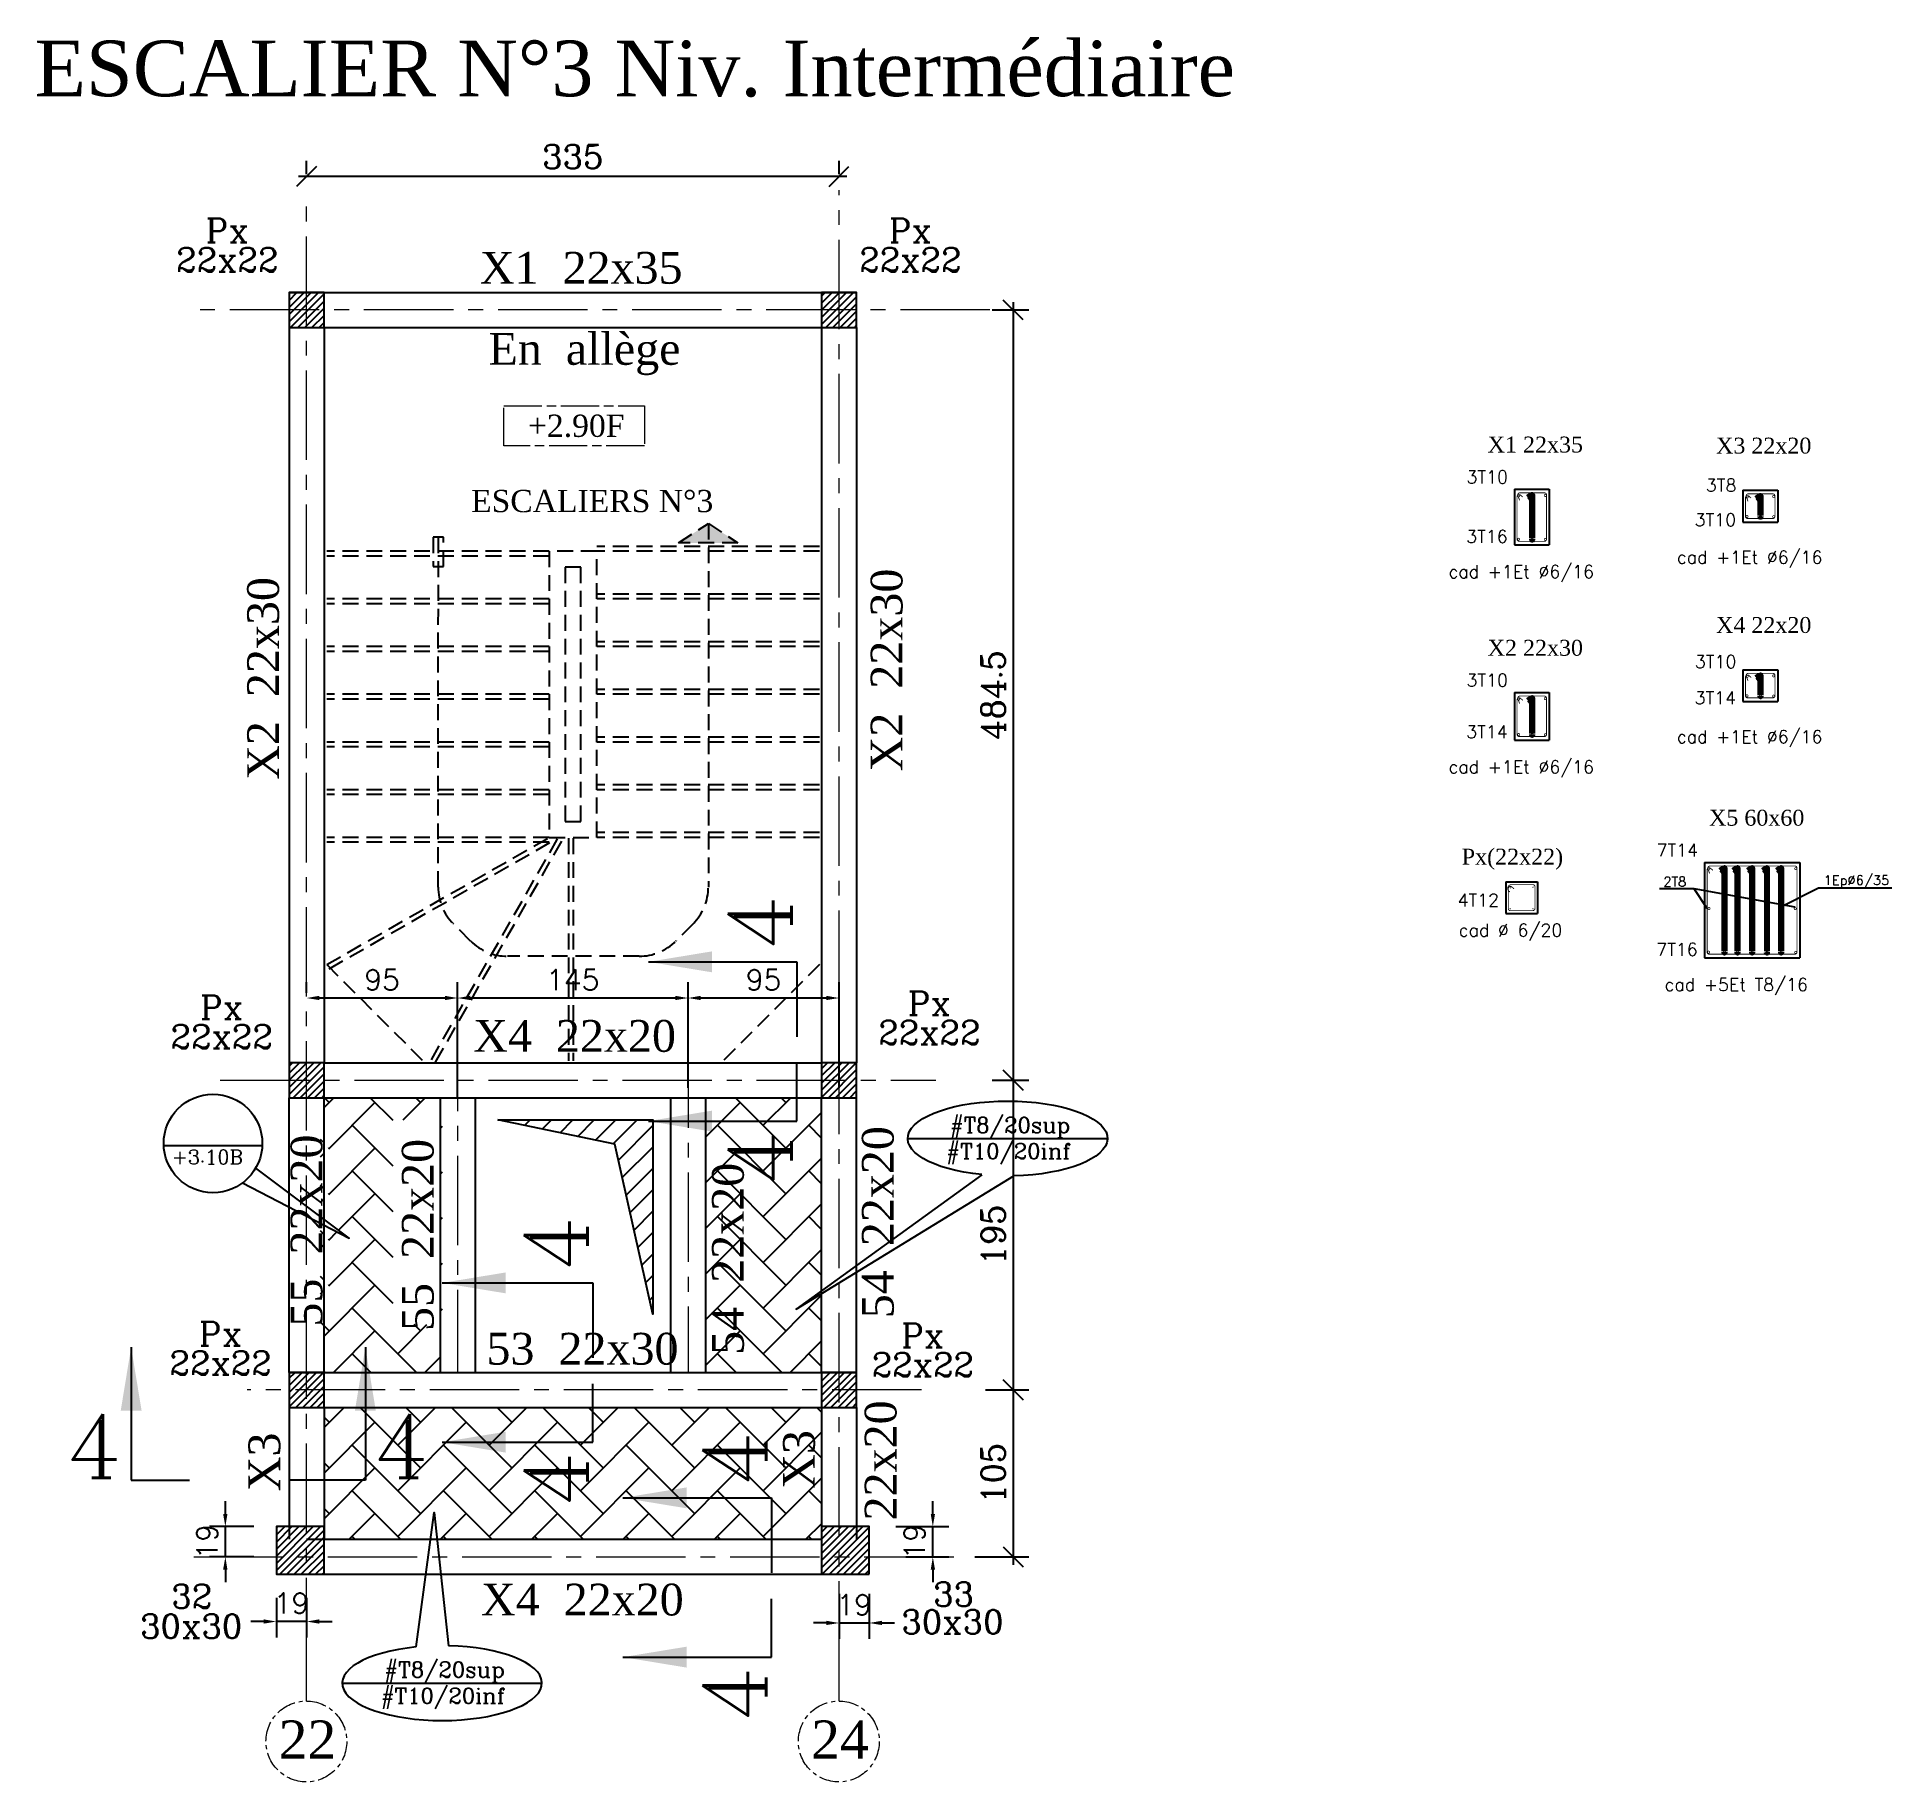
# Model space of a CAD drawing. Header units: millimetres. Extents: x -12479 to 5276, y -30 to 40263.
# Drawn here: x -3790 to -2623, y 33726 to 34824 of the extents above; entities that cross this region are included whole.
import ezdxf
from ezdxf.enums import TextEntityAlignment as Align

# ---------------------------------------------------------------- set-up
doc = ezdxf.new("R2010")
doc.units = ezdxf.units.MM
for name, pattern in [('ACAD_ISO08W100', [36, 24, -3, 6, -3]), ('AXES', [2, 1.25, -0.25, 0.25, -0.25]), ('AXES2', [1.125, 0.75, -0.125, 0.125, -0.125]), ('DASHED', [0.75, 0.5, -0.25])]:
    doc.linetypes.add(name, pattern=pattern)
doc.layers.add('ARMATURE', color=6, linetype='Continuous', lineweight=50)
doc.layers.add('COTATIONS', color=1, linetype='Continuous', lineweight=25)
for name, color, linetype in [('armaturedesignation', 1, 'Continuous'), ('AXE REP7RE', 4, 'AXES'), ('AXES', 1, 'AXES2'), ('COFFRAGE', 2, 'Continuous'), ('COTATION', 1, 'Continuous'), ('DESIGNA ACIERS', 3, 'Continuous'), ('escaliers', 1, 'DASHED'), ('HACHPOT', 2, 'Continuous'), ('HACHURE', 1, 'Continuous'), ('POTEAU', 2, 'Continuous'), ('TITRE', 3, 'Continuous'), ('titre poteaux', 3, 'Continuous'), ('Titre poutre', 3, 'Continuous')]:
    doc.layers.add(name, color=color, linetype=linetype)
doc.styles.add('ROMANCSABA', font='romanc.shx')
doc.styles.add('ROMANTICSABA', font='romantic.ttf')
doc.styles.add('STANDSABA', font='romans.shx')
doc.styles.add('times new roman', font='times.ttf', dxfattribs={"height": 25})
doc.dimstyles.new('coupe présentation', dxfattribs={"dimtxt": 6, "dimasz": 3.2, "dimexe": 3, "dimexo": 10, "dimgap": 1, "dimtad": 1, "dimdec": 1, "dimrnd": 0.5, "dimdsep": 46, "dimtxsty": 'ROMANTICSABA', "dimcen": 2.5, "dimdle": 5, "dimclrd": 1, "dimclre": 1, "dimclrt": 3, "dimadec": 0, "dimazin": 0, "dimtfac": 1, "dimtdec": 1, "dimtmove": 0, "dimatfit": 3, "dimfxl": 0, "dimtvp": 1, "dimtolj": 1, "dimtzin": 0, "dimarcsym": 0})
doc.dimstyles.new('DETAIL', dxfattribs={"dimtxt": 15, "dimasz": 40, "dimexe": 10, "dimexo": 10, "dimgap": 10, "dimtad": 1, "dimdec": 4, "dimdsep": 46, "dimtxsty": 'STANDSABA', "dimcen": 2.5, "dimdle": 5, "dimclrd": 1, "dimclre": 1, "dimclrt": 3, "dimadec": 0, "dimazin": 0, "dimtfac": 1, "dimtdec": 4, "dimtmove": 0, "dimatfit": 3, "dimfxl": 0, "dimtvp": 1, "dimtolj": 1, "dimtzin": 0, "dimarcsym": 0})
doc.dimstyles.new('GENERALE', dxfattribs={"dimtxt": 15, "dimasz": 12.5, "dimexe": 10, "dimexo": 50, "dimgap": 5, "dimtad": 1, "dimdec": 1, "dimrnd": 0.5, "dimdsep": 46, "dimtxsty": 'ROMANCSABA', "dimblk1": 'OBLIQUE', "dimblk2": 'OBLIQUE', "dimsah": 1, "dimcen": 2.5, "dimdle": 5, "dimclrd": 1, "dimclre": 1, "dimclrt": 3, "dimadec": 0, "dimazin": 0, "dimtfac": 1, "dimtdec": 1, "dimtmove": 0, "dimatfit": 3, "dimldrblk": 'OBLIQUE', "dimfxl": 0, "dimtvp": 1, "dimtolj": 1, "dimtzin": 0, "dimarcsym": 0})
doc.dimstyles.new('POTEAUX', dxfattribs={"dimtxt": 13, "dimasz": 8, "dimexe": 10, "dimexo": 20, "dimgap": 5, "dimtad": 1, "dimdec": 1, "dimrnd": 0.5, "dimdsep": 46, "dimtxsty": 'STANDSABA', "dimcen": 2.5, "dimdle": 5, "dimclrd": 1, "dimclre": 1, "dimclrt": 3, "dimadec": 0, "dimazin": 0, "dimtfac": 1, "dimtdec": 1, "dimtmove": 0, "dimatfit": 3, "dimfxl": 0, "dimtvp": 1, "dimtolj": 1, "dimtzin": 0, "dimarcsym": 0})
pattern_1 = [(45, (3496.2464, -120.2004), (-2.24506403, 2.24506403), [])]
pattern_2 = [(45, (3496.2464, -197.7004), (-2.24506403, 2.24506403), [])]
pattern_3 = [(45, (-9e-13, 2000), (-2.24506403, 2.24506403), [])]

msp = doc.modelspace()

# ---------------------------------------------------------------- texts
at = {"layer": 'ARMATURE', "color": 3, "style": 'STANDSABA'}
for s, p in [('cad +1Et %%c6/16', (-2758.53, 34492.63)), ('cad +1Et %%c6/16', (-2902.23, 34483.59)), ('cad +1Et %%c6/16', (-2758.53, 34379.78)), ('cad +1Et %%c6/16', (-2902.23, 34360.75)), ('cad +5Et T8/16', (-2766.27, 34223.85))]:
    msp.add_text(s, height=8, dxfattribs=at).set_placement(p)
at = {"layer": 'AXE REP7RE', "style": 'ROMANTICSABA'}
for s, p in [('22', (-3620.14, 33741.01, 0.38)), ('24', (-3285.14, 33741.01, 0.38))]:
    msp.add_text(s, height=24, dxfattribs=at).set_placement(p, align=Align.CENTER)
at = {"layer": 'COFFRAGE', "color": 3, "style": 'ROMANCSABA'}
for p in [(-3315.67, 34267.13), (-3315.67, 34118.99), (-3443.91, 34065.18), (-3331.65, 33929.97), (-3443.91, 33917.04), (-3331.65, 33781.83)]:
    msp.add_text('4', height=40, rotation=90, dxfattribs=at).set_placement(p, align=Align.CENTER)
msp.add_text('+3.10B', height=9, dxfattribs=at).set_placement((-3705.46, 34114.94, 0.28))
for p in [(-3754.07, 33917.67), (-3560.81, 33917.67)]:
    msp.add_text('4', height=40, dxfattribs=at).set_placement(p, align=Align.CENTER)
at = {"layer": 'COTATION', "color": 3, "style": 'STANDSABA'}
msp.add_text('1Ep%%C6/35', height=6, dxfattribs=at).set_placement((-2645.54, 34296.56, 0), align=Align.TOP_CENTER)
at = {"layer": 'COTATION', "color": 3, "attachment_point": 4, "style": 'STANDSABA'}
for s, insert, char_height in [('3T10', (-2890.91, 34547.14), 8), ('3T8', (-2740.32, 34541.95), 8), ('3T10', (-2747.39, 34520.19), 8), ('3T16', (-2891.09, 34509.74), 8), ('3T10', (-2747.22, 34430.97), 8), ('3T10', (-2890.91, 34419.31), 8), ('3T14', (-2747.39, 34408.21), 8), ('3T14', (-2891.09, 34386.91), 8), ('7T14', (-2771.34, 34312.41), 8), ('2T8', (-2767.05, 34292.62), 6), ('4T12', (-2896.53, 34280.95), 8), ('cad %%c 6/20', (-2895.81, 34260.77), 8), ('7T16', (-2771.52, 34250.01), 8)]:
    msp.add_mtext(s, dxfattribs=dict(at, insert=insert, char_height=char_height))
at = {"layer": 'DESIGNA ACIERS', "color": 3, "style": 'ROMANCSABA'}
for s, p in [('#T8/20sup', (-3178.03, 34144.39, 0.38)), ('#T10/20inf', (-3178.96, 34127.96, 0.38)), ('#T8/20sup', (-3533.86, 33801.83, 0.38)), ('#T10/20inf', (-3534.78, 33785.4, 0.38))]:
    msp.add_text(s, height=9.75, dxfattribs=at).set_placement(p, align=Align.TOP_CENTER)
at = {"layer": 'TITRE', "style": 'ROMANTICSABA'}
for s, height, p in [('ESCALIER N°3 Niv. Intermédiaire', 35, (-3791.77, 34786.66)), ('X1 22x35', 10, (-2877.63, 34562.54)), ('X3 22x20', 10, (-2733.93, 34561.88)), ('ESCALIERS N°3', 14, (-3517.2, 34525.03)), ('X4 22x20', 10, (-2733.93, 34449.04)), ('X2 22x30', 10, (-2877.63, 34434.71)), ('X5 60x60', 10, (-2738.36, 34327.81)), ('Px(22x22)', 10, (-2893.91, 34303.35))]:
    msp.add_text(s, height=height, dxfattribs=at).set_placement(p)
at = {"layer": 'titre poteaux', "style": 'ROMANCSABA'}
for s, p in [('Px', (-3670.55, 34694.67)), ('Px', (-3240.79, 34694.67)), ('Px', (-3674.09, 34206.04)), ('Px', (-3228.84, 34208.6)), ('Px', (-3674.76, 34000.71)), ('Px', (-3232.96, 33999.66)), ('32', (-3692.97, 33835.59)), ('33', (-3213.62, 33836.9, -0.57))]:
    msp.add_text(s, height=15, dxfattribs=at).set_placement(p, align=Align.CENTER)
for s, p in [('22x22', (-3670.57, 34691.27)), ('22x22', (-3240.82, 34691.27)), ('22x22', (-3228.86, 34205.19)), ('22x22', (-3674.12, 34202.63)), ('22x22', (-3674.78, 33997.3)), ('22x22', (-3232.98, 33996.26)), ('30x30', (-3693.3, 33831.77)), ('30x30', (-3214.38, 33834.51, -0.57))]:
    msp.add_text(s, height=15, dxfattribs=at).set_placement(p, align=Align.TOP_CENTER)
at = {"layer": 'Titre poutre', "style": 'ROMANTICSABA'}
for s, rotation, p in [('X1  22x35', 0.00059, (-3447.93, 34668.72, 0.38)), ('En  allège', 0.00059, (-3445.84, 34617.72, 0.38)), ('X2  22x30', 90.00059, (-3245.79, 34425.73, 0.38)), ('X2  22x30', 90.00059, (-3638.07, 34420.42, 0.72)), ('X4  22x20', 0.00059, (-3452.07, 34185.57, 0.38)), ('54  22x20', 90.00002, (-3251.31, 34078.42)), ('55  22x20', 90.00002, (-3610.77, 34073.13)), ('55  22x20', 90.00002, (-3540.75, 34070.38)), ('54  22x20', 90.00002, (-3345.63, 34055.35)), ('53  22x30', 0.00059, (-3447.12, 33988.82, 0.38)), ('22x20', 90.00059, (-3249.54, 33928.56, 0.72)), ('X3', 90.00059, (-3637.3, 33927.62, 0.72)), ('X3', 90.00059, (-3300.94, 33929.16, 0.72)), ('X4  22x20', 0.00059, (-3447.18, 33831.03, 0.38))]:
    msp.add_text(s, height=20, rotation=rotation, dxfattribs=at).set_placement(p, align=Align.CENTER)
at = {"layer": 'Titre poutre', "color": 6, "linetype": 'ACAD_ISO08W100', "lineweight": 0, "style": 'times new roman'}
msp.add_text('+2.90F', height=14, rotation=359.99993, dxfattribs=at).set_placement((-3451.06, 34586.37, 0.38), align=Align.TOP_CENTER)

# ---------------------------------------------------------------- blocks, each defined once
blk = doc.blocks.new('*D194')
at = {"layer": 'COTATIONS', "color": 1, "linetype": 'ByBlock', "lineweight": -2}
for p, q in [((-3226.7, 33894.9), (-3226.7, 33902.9)), ((-3250, 33886.9), (-3216.7, 33886.9)), ((-3226.7, 33867.9), (-3226.7, 33886.9)), ((-3243.7, 33867.9), (-3216.7, 33867.9)), ((-3226.7, 33859.9), (-3226.7, 33851.9))]:
    blk.add_line(p, q, dxfattribs=at)
at = {"layer": 'COTATIONS', "color": 1, "linetype": 'ByBlock'}
for points in [[(-3228, 33894.9), (-3225.3, 33894.9), (-3226.7, 33886.9)], [(-3228, 33859.9), (-3225.3, 33859.9), (-3226.7, 33867.9)]]:
    blk.add_solid(points, dxfattribs=at)
at = {"layer": 'Defpoints', "color": 0, "linetype": 'ByBlock'}
for p in [(-3270, 33886.9), (-3226.7, 33886.9), (-3263.7, 33867.9)]:
    blk.add_point(p, dxfattribs=at)
at = {"layer": 'COTATIONS', "color": 3, "linetype": 'ByBlock', "insert": (-3238.2, 33877.4), "char_height": 13, "attachment_point": 5, "rotation": 90, "style": 'STANDSABA'}
blk.add_mtext('\\A1;19', dxfattribs=at)
blk = doc.blocks.new('*D195')
at = {"layer": 'COTATIONS', "color": 1, "linetype": 'ByBlock', "lineweight": -2}
for p, q in [((-3285.7, 33844.7), (-3285.7, 33816.3)), ((-3266.7, 33844.7), (-3266.7, 33816.3)), ((-3293.7, 33826.3), (-3301.7, 33826.3)), ((-3285.7, 33826.3), (-3266.7, 33826.3)), ((-3258.7, 33826.3), (-3250.7, 33826.3))]:
    blk.add_line(p, q, dxfattribs=at)
at = {"layer": 'COTATIONS', "color": 1, "linetype": 'ByBlock'}
for points in [[(-3293.7, 33827.7), (-3293.7, 33825), (-3285.7, 33826.3)], [(-3258.7, 33827.7), (-3258.7, 33825), (-3266.7, 33826.3)]]:
    blk.add_solid(points, dxfattribs=at)
at = {"layer": 'Defpoints', "color": 0, "linetype": 'ByBlock'}
for p in [(-3285.7, 33864.7, 0.4), (-3266.7, 33864.7), (-3266.7, 33826.3)]:
    blk.add_point(p, dxfattribs=at)
at = {"layer": 'COTATIONS', "color": 3, "linetype": 'ByBlock', "insert": (-3276.2, 33837.8), "char_height": 13, "attachment_point": 5, "style": 'STANDSABA'}
blk.add_mtext('\\A1;19', dxfattribs=at)
blk = doc.blocks.new('*D196')
at = {"layer": 'COTATIONS', "color": 1, "linetype": 'ByBlock', "lineweight": -2}
for p, q in [((-3639.7, 33842.2), (-3639.7, 33817.2)), ((-3620.7, 33842.2), (-3620.7, 33817.2)), ((-3647.7, 33827.2), (-3655.7, 33827.2)), ((-3620.7, 33827.2), (-3639.7, 33827.2)), ((-3612.7, 33827.2), (-3604.7, 33827.2))]:
    blk.add_line(p, q, dxfattribs=at)
at = {"layer": 'COTATIONS', "color": 1, "linetype": 'ByBlock'}
for points in [[(-3647.7, 33828.6), (-3647.7, 33825.9), (-3639.7, 33827.2)], [(-3612.7, 33828.6), (-3612.7, 33825.9), (-3620.7, 33827.2)]]:
    blk.add_solid(points, dxfattribs=at)
at = {"layer": 'Defpoints', "color": 0, "linetype": 'ByBlock'}
for p in [(-3639.7, 33862.2, -0.4), (-3620.7, 33862.2), (-3639.7, 33827.2)]:
    blk.add_point(p, dxfattribs=at)
at = {"layer": 'COTATIONS', "color": 3, "linetype": 'ByBlock', "insert": (-3630.2, 33838.7), "char_height": 13, "attachment_point": 5, "style": 'STANDSABA'}
blk.add_mtext('\\A1;19', dxfattribs=at)
blk = doc.blocks.new('*D197')
at = {"layer": 'COTATIONS', "color": 1, "linetype": 'ByBlock', "lineweight": -2}
for p, q in [((-3671.8, 33894.9), (-3671.8, 33902.9)), ((-3653.8, 33886.9), (-3681.8, 33886.9)), ((-3671.8, 33867.9), (-3671.8, 33886.9)), ((-3653.8, 33867.9), (-3681.8, 33867.9)), ((-3671.8, 33859.9), (-3671.8, 33851.9))]:
    blk.add_line(p, q, dxfattribs=at)
at = {"layer": 'COTATIONS', "color": 1, "linetype": 'ByBlock'}
for points in [[(-3673.2, 33894.9), (-3670.5, 33894.9), (-3671.8, 33886.9)], [(-3673.2, 33859.9), (-3670.5, 33859.9), (-3671.8, 33867.9)]]:
    blk.add_solid(points, dxfattribs=at)
at = {"layer": 'Defpoints', "color": 0, "linetype": 'ByBlock'}
for p in [(-3671.8, 33886.9), (-3633.8, 33886.9, -0.4), (-3633.8, 33867.9, -0.4)]:
    blk.add_point(p, dxfattribs=at)
at = {"layer": 'COTATIONS', "color": 3, "linetype": 'ByBlock', "insert": (-3683.3, 33877.4), "char_height": 13, "attachment_point": 5, "rotation": 90, "style": 'STANDSABA'}
blk.add_mtext('\\A1;19', dxfattribs=at)
blk = doc.blocks.new('_Oblique')
at = {"color": 0, "linetype": 'ByBlock', "lineweight": -2}
blk.add_line((-0.5, -0.5), (0.5, 0.5), dxfattribs=at)
blk = doc.blocks.new('*D198')
at = {"layer": 'COTATIONS', "color": 1, "linetype": 'ByBlock', "lineweight": -2}
for p, q in [((-3620.7, 34737.7), (-3620.7, 34746.1)), ((-3285.7, 34737.7), (-3285.7, 34746.1)), ((-3280.7, 34736.1), (-3625.7, 34736.1))]:
    blk.add_line(p, q, dxfattribs=at)
at = {"layer": 'Defpoints', "color": 0, "linetype": 'ByBlock'}
for p in [(-3620.7, 34736.1), (-3620.7, 34687.7), (-3285.7, 34687.7)]:
    blk.add_point(p, dxfattribs=at)
at = {"layer": 'COTATIONS', "color": 1, "linetype": 'ByBlock', "lineweight": -2, "xscale": 12.5, "yscale": 12.5, "zscale": 12.5, "rotation": 180}
blk.add_blockref('_Oblique', (-3620.7, 34736.1), dxfattribs=at)
at = {"layer": 'COTATIONS', "color": 1, "linetype": 'ByBlock', "lineweight": -2, "xscale": 12.5, "yscale": 12.5, "zscale": 12.5}
blk.add_blockref('_Oblique', (-3285.7, 34736.1), dxfattribs=at)
at = {"layer": 'COTATIONS', "color": 3, "linetype": 'ByBlock', "insert": (-3453.2, 34748.6), "char_height": 15, "attachment_point": 5, "style": 'ROMANCSABA'}
blk.add_mtext('\\A1;335', dxfattribs=at)
blk = doc.blocks.new('*D199')
at = {"layer": 'COTATIONS', "color": 1, "linetype": 'ByBlock', "lineweight": -2}
for p, q in [((-3189.3, 34652.2), (-3166.2, 34652.2)), ((-3176.2, 34657.2), (-3176.2, 34162.7)), ((-3189.3, 34167.7), (-3166.2, 34167.7))]:
    blk.add_line(p, q, dxfattribs=at)
at = {"layer": 'Defpoints', "color": 0, "linetype": 'ByBlock'}
for p in [(-3239.3, 34652.2), (-3239.3, 34167.7), (-3176.2, 34167.7)]:
    blk.add_point(p, dxfattribs=at)
at = {"layer": 'COTATIONS', "color": 1, "linetype": 'ByBlock', "lineweight": -2, "xscale": 12.5, "yscale": 12.5, "zscale": 12.5}
for p, rotation in [((-3176.2, 34652.2), 90), ((-3176.2, 34167.7), 270)]:
    blk.add_blockref('_Oblique', p, dxfattribs=dict(at, rotation=rotation))
at = {"layer": 'COTATIONS', "color": 3, "linetype": 'ByBlock', "insert": (-3188.7, 34409.9), "char_height": 15, "attachment_point": 5, "rotation": 90, "style": 'ROMANCSABA'}
blk.add_mtext('\\A1;484.5', dxfattribs=at)
blk = doc.blocks.new('*D200')
at = {"layer": 'COTATIONS', "color": 1, "linetype": 'ByBlock', "lineweight": -2}
for p, q in [((-3176.2, 34172.7), (-3176.2, 33967.9)), ((-3189.3, 34167.7), (-3166.2, 34167.7)), ((-3193.5, 33972.9), (-3166.2, 33972.9))]:
    blk.add_line(p, q, dxfattribs=at)
at = {"layer": 'Defpoints', "color": 0, "linetype": 'ByBlock'}
for p in [(-3239.3, 34167.7), (-3243.5, 33972.9, -0.4), (-3176.2, 33972.9)]:
    blk.add_point(p, dxfattribs=at)
at = {"layer": 'COTATIONS', "color": 1, "linetype": 'ByBlock', "lineweight": -2, "xscale": 12.5, "yscale": 12.5, "zscale": 12.5}
for p, rotation in [((-3176.2, 34167.7), 90), ((-3176.2, 33972.9), 270)]:
    blk.add_blockref('_Oblique', p, dxfattribs=dict(at, rotation=rotation))
at = {"layer": 'COTATIONS', "color": 3, "linetype": 'ByBlock', "insert": (-3188.7, 34070.3), "char_height": 15, "attachment_point": 5, "rotation": 90, "style": 'ROMANCSABA'}
blk.add_mtext('\\A1;195', dxfattribs=at)
blk = doc.blocks.new('*D201')
at = {"layer": 'COTATIONS', "color": 1, "linetype": 'ByBlock', "lineweight": -2}
for p, q in [((-3193.5, 33972.9), (-3166.2, 33972.9)), ((-3176.2, 33977.9), (-3176.2, 33862.9)), ((-3200.3, 33867.9), (-3166.2, 33867.9))]:
    blk.add_line(p, q, dxfattribs=at)
at = {"layer": 'Defpoints', "color": 0, "linetype": 'ByBlock'}
for p in [(-3243.5, 33972.9, -0.4), (-3250.3, 33867.9, -0.4), (-3176.2, 33867.9)]:
    blk.add_point(p, dxfattribs=at)
at = {"layer": 'COTATIONS', "color": 1, "linetype": 'ByBlock', "lineweight": -2, "xscale": 12.5, "yscale": 12.5, "zscale": 12.5}
for p, rotation in [((-3176.2, 33972.9), 90), ((-3176.2, 33867.9), 270)]:
    blk.add_blockref('_Oblique', p, dxfattribs=dict(at, rotation=rotation))
at = {"layer": 'COTATIONS', "color": 3, "linetype": 'ByBlock', "insert": (-3188.7, 33920.4), "char_height": 15, "attachment_point": 5, "rotation": 90, "style": 'ROMANCSABA'}
blk.add_mtext('\\A1;105', dxfattribs=at)
blk = doc.blocks.new('*D242')
at = {"layer": 'COTATIONS', "color": 1, "linetype": 'ByBlock', "lineweight": -2}
for p, q in [((-3380.7, 34163), (-3380.7, 34229.4)), ((-3285.7, 34163), (-3285.7, 34229.4)), ((-3293.7, 34219.4), (-3372.7, 34219.4))]:
    blk.add_line(p, q, dxfattribs=at)
at = {"layer": 'COTATIONS', "color": 1, "linetype": 'ByBlock'}
for points in [[(-3372.7, 34220.8), (-3372.7, 34218.1), (-3380.7, 34219.4)], [(-3293.7, 34220.8), (-3293.7, 34218.1), (-3285.7, 34219.4)]]:
    blk.add_solid(points, dxfattribs=at)
at = {"layer": 'Defpoints', "color": 0, "linetype": 'ByBlock'}
for p in [(-3380.7, 34219.4), (-3380.7, 34143, 0), (-3285.7, 34143, 0.4)]:
    blk.add_point(p, dxfattribs=at)
at = {"layer": 'COTATIONS', "color": 3, "linetype": 'ByBlock', "insert": (-3333.2, 34230.9), "char_height": 13, "attachment_point": 5, "style": 'STANDSABA'}
blk.add_mtext('\\A1;95', dxfattribs=at)
blk = doc.blocks.new('*D243')
at = {"layer": 'COTATIONS', "color": 1, "linetype": 'ByBlock', "lineweight": -2}
for p, q in [((-3525.7, 34156.8), (-3525.7, 34229.4)), ((-3380.7, 34163), (-3380.7, 34229.4)), ((-3388.7, 34219.4), (-3517.7, 34219.4))]:
    blk.add_line(p, q, dxfattribs=at)
at = {"layer": 'COTATIONS', "color": 1, "linetype": 'ByBlock'}
for points in [[(-3517.7, 34220.8), (-3517.7, 34218.1), (-3525.7, 34219.4)], [(-3388.7, 34220.8), (-3388.7, 34218.1), (-3380.7, 34219.4)]]:
    blk.add_solid(points, dxfattribs=at)
at = {"layer": 'Defpoints', "color": 0, "linetype": 'ByBlock'}
for p in [(-3525.7, 34219.4), (-3525.7, 34136.8, 0), (-3380.7, 34143, 0)]:
    blk.add_point(p, dxfattribs=at)
at = {"layer": 'COTATIONS', "color": 3, "linetype": 'ByBlock', "insert": (-3453.2, 34230.9), "char_height": 13, "attachment_point": 5, "style": 'STANDSABA'}
blk.add_mtext('\\A1;145', dxfattribs=at)
blk = doc.blocks.new('*D244')
at = {"layer": 'COTATIONS', "color": 1, "linetype": 'ByBlock', "lineweight": -2}
for p, q in [((-3620.7, 34222.7), (-3620.7, 34229.4)), ((-3525.7, 34156.8), (-3525.7, 34229.4)), ((-3533.7, 34219.4), (-3612.7, 34219.4))]:
    blk.add_line(p, q, dxfattribs=at)
at = {"layer": 'COTATIONS', "color": 1, "linetype": 'ByBlock'}
for points in [[(-3612.7, 34220.8), (-3612.7, 34218.1), (-3620.7, 34219.4)], [(-3533.7, 34220.8), (-3533.7, 34218.1), (-3525.7, 34219.4)]]:
    blk.add_solid(points, dxfattribs=at)
at = {"layer": 'Defpoints', "color": 0, "linetype": 'ByBlock'}
for p in [(-3620.7, 34219.4), (-3620.7, 34202.7, 0.4), (-3525.7, 34136.8, 0)]:
    blk.add_point(p, dxfattribs=at)
at = {"layer": 'COTATIONS', "color": 3, "linetype": 'ByBlock', "insert": (-3573.2, 34230.9), "char_height": 13, "attachment_point": 5, "style": 'STANDSABA'}
blk.add_mtext('\\A1;95', dxfattribs=at)

# ---------------------------------------------------------------- dimensions: what is measured, and where the dimension line sits
at = {"layer": 'COTATIONS', "linetype": 'ByBlock'}
for base, p1, p2, dimstyle, picture, middle in [((-3620.68, 34736.14, 0.38), (-3285.68, 34687.68, 0.38), (-3620.68, 34687.68, 0.38), 'GENERALE', '*D198', (-3453.18, 34748.64, 0.38)), ((-3380.68, 34219.42), (-3285.68, 34143, 0.38), (-3380.68, 34143, -0.01), 'POTEAUX', '*D242', (-3333.18, 34230.92))]:
    dim = msp.add_linear_dim(base=base, p1=p1, p2=p2, dimstyle=dimstyle, dxfattribs=at)
    dim.commit()
    dim.dimension.update_dxf_attribs({"geometry": picture, "text_midpoint": middle})
dim = msp.add_linear_dim(base=(-3176.2, 34167.69, 0.38), p1=(-3239.33, 34652.19, 0.38), p2=(-3239.33, 34167.69, 0.38), angle=90, dimstyle='GENERALE', dxfattribs=at)
dim.commit()
dim.dimension.update_dxf_attribs({"geometry": '*D199', "text_midpoint": (-3188.7, 34409.94, 0.38)})
for base, p1, p2, picture, middle in [((-3620.68, 34219.42), (-3525.68, 34136.85, -0.01), (-3620.68, 34202.73, 0.38), '*D244', (-3573.18, 34230.92)), ((-3525.68, 34219.42), (-3380.68, 34143, -0.01), (-3525.68, 34136.85, -0.01), '*D243', (-3453.18, 34230.92))]:
    dim = msp.add_linear_dim(base=base, p1=p1, p2=p2, dimstyle='POTEAUX', override={"dimtmove": 1}, dxfattribs=at)
    dim.commit()
    dim.dimension.update_dxf_attribs({"geometry": picture, "text_midpoint": middle})
for base, p1, p2, picture, middle in [((-3176.197434, 33972.941695, 0.378608), (-3239.326361, 34167.691696, 0.378608), (-3243.545959, 33972.941695), '*D200', (-3188.697434, 34070.316695, 0.378608)), ((-3176.2, 33867.94, 0.38), (-3243.55, 33972.94), (-3250.32, 33867.94), '*D201', (-3188.7, 33920.44, 0.38))]:
    dim = msp.add_linear_dim(base=base, p1=p1, p2=p2, angle=90, dimstyle='GENERALE', override={"dimtmove": 1}, dxfattribs=at)
    dim.commit()
    dim.dimension.update_dxf_attribs({"geometry": picture, "text_midpoint": middle})
for base, p1, p2, picture, middle in [((-3671.83, 33886.94, 0.38), (-3633.77, 33867.94), (-3633.77, 33886.94), '*D197', (-3671.83, 33877.44, 0.38)), ((-3226.67, 33886.94), (-3263.74, 33867.94), (-3270.01, 33886.94), '*D194', (-3226.67, 33877.44))]:
    dim = msp.add_linear_dim(base=base, p1=p1, p2=p2, angle=90, dimstyle='POTEAUX', dxfattribs=at)
    dim.commit()
    dim.dimension.update_dxf_attribs({"geometry": picture, "text_midpoint": middle, "dimtype": 160})
for base, p1, p2, picture, middle in [((-3639.68, 33827.25, 0.38), (-3620.68, 33862.24, 0.38), (-3639.68, 33862.24), '*D196', (-3630.18, 33827.25, 0.38)), ((-3266.68, 33826.32), (-3285.68, 33864.71, 0.38), (-3266.68, 33864.71), '*D195', (-3276.18, 33826.32))]:
    dim = msp.add_linear_dim(base=base, p1=p1, p2=p2, dimstyle='POTEAUX', dxfattribs=at)
    dim.commit()
    dim.dimension.update_dxf_attribs({"geometry": picture, "text_midpoint": middle, "dimtype": 160})

# ---------------------------------------------------------------- hatches: boundary and pattern name
at = {"layer": 'COFFRAGE', "linetype": 'ByBlock'}
h = msp.add_hatch(dxfattribs=at)
h.set_pattern_fill('AR-HBONE', color=1, scale=0.2)
h.paths.add_polyline_path([(-3536.68, 34156.69), (-3609.68, 34156.69), (-3609.68, 34080.18), (-3593.85, 34068.31), (-3609.68, 34076.53), (-3609.68, 33983.94), (-3536.68, 33983.94)])
h.paths.add_polyline_path([(-3606.79, 34013.65), (-3606.79, 34142.38), (-3611.86, 34141.19), (-3611.86, 34012.46)])
h.paths.add_polyline_path([(-3535.15, 34014.06), (-3535.15, 34142.79), (-3566.3, 34142.79), (-3566.3, 34014.06)])
h = msp.add_hatch(dxfattribs=at)
h.set_pattern_fill('AR-HBONE', color=1, scale=0.2)
h.paths.add_polyline_path([(-3296.68, 34156.69), (-3369.68, 34156.69), (-3369.68, 33983.94), (-3296.68, 33983.94), (-3296.68, 34033.49), (-3312.59, 34023.76), (-3296.68, 34035.28)])
h.paths.add_polyline_path([(-3340.02, 34014.06), (-3340.02, 34142.79), (-3371.17, 34142.79), (-3371.17, 34014.06)], flags=9)
h = msp.add_hatch(dxfattribs=at)
h.set_pattern_fill('AR-HBONE', color=1, scale=0.2)
h.paths.add_polyline_path([(-3609.68, 33961.94), (-3609.68, 33886.94), (-3609.68, 33886.94), (-3609.68, 33878.94), (-3542.66, 33878.94), (-3540.42, 33895.8), (-3538.62, 33878.94), (-3296.68, 33878.94), (-3296.68, 33961.94)])
at = {"layer": 'HACHPOT', "linetype": 'ByBlock'}
h = msp.add_hatch(dxfattribs=at)
h.set_pattern_fill('ANSI31', color=256)
h.set_pattern_definition(pattern_1)
h.paths.add_polyline_path([(-3609.68, 34641.19), (-3609.68, 34663.19), (-3631.68, 34663.19), (-3631.68, 34641.19)])
h = msp.add_hatch(dxfattribs=at)
h.set_pattern_fill('ANSI31', color=256)
h.set_pattern_definition(pattern_1)
h.paths.add_polyline_path([(-3274.68, 34641.19), (-3274.68, 34663.19), (-3296.68, 34663.19), (-3296.68, 34641.19)])
h = msp.add_hatch(dxfattribs=at)
h.set_pattern_fill('ANSI31', color=256)
h.set_pattern_definition(pattern_2)
h.paths.add_polyline_path([(-3609.68, 34156.69), (-3609.68, 34178.69), (-3631.68, 34178.69), (-3631.68, 34156.69)])
h = msp.add_hatch(dxfattribs=at)
h.set_pattern_fill('ANSI31', color=256)
h.set_pattern_definition(pattern_2)
h.paths.add_polyline_path([(-3274.68, 34156.69), (-3274.68, 34178.69), (-3296.68, 34178.69), (-3296.68, 34156.69)])
h = msp.add_hatch(dxfattribs=at)
h.set_pattern_fill('ANSI31', color=256)
h.set_pattern_definition(pattern_1)
h.paths.add_polyline_path([(-3609.68, 33961.94), (-3609.68, 33983.94), (-3631.68, 33983.94), (-3631.68, 33961.94)])
h = msp.add_hatch(dxfattribs=at)
h.set_pattern_fill('ANSI31', color=256)
h.set_pattern_definition(pattern_1)
h.paths.add_polyline_path([(-3274.68, 33961.94), (-3274.68, 33983.94), (-3296.68, 33983.94), (-3296.68, 33961.94)])
h = msp.add_hatch(dxfattribs=at)
h.set_pattern_fill('ANSI31', color=256)
h.set_pattern_definition(pattern_3)
h.paths.add_polyline_path([(-3609.68, 33856.94), (-3609.68, 33886.94), (-3639.68, 33886.94), (-3639.68, 33856.94)])
h = msp.add_hatch(dxfattribs=at)
h.set_pattern_fill('ANSI31', color=256)
h.set_pattern_definition(pattern_3)
h.paths.add_polyline_path([(-3266.68, 33856.94), (-3266.68, 33886.94), (-3296.68, 33886.94), (-3296.68, 33856.94)])
at = {"layer": 'HACHURE', "linetype": 'ByBlock'}
h = msp.add_hatch(dxfattribs=at)
h.set_pattern_fill('ANSI31', color=256, scale=3)
h.paths.add_polyline_path([(-3500.31, 34142.69), (-3402.79, 34142.69), (-3402.79, 34020.5), (-3426.77, 34127.52)])

# ---------------------------------------------------------------- linework, layer by layer
at = {"layer": 'ARMATURE'}
for p, q in [((-2850.46, 34536.44), (-2852.75, 34534.91)), ((-2849.02, 34535.25), (-2852.1, 34533.15)), ((-2850.46, 34536.06), (-2850.46, 34508.63)), ((-2848.83, 34536.06), (-2848.83, 34508.63)), ((-2706.77, 34535.79), (-2709.05, 34534.25)), ((-2705.32, 34534.59), (-2708.41, 34532.49)), ((-2706.77, 34535.4), (-2706.77, 34522.97)), ((-2705.13, 34535.4), (-2705.13, 34522.97)), ((-2706.77, 34422.94), (-2709.05, 34421.41)), ((-2705.32, 34421.74), (-2708.41, 34419.65)), ((-2706.77, 34422.56), (-2706.77, 34410.12)), ((-2705.13, 34422.56), (-2705.13, 34410.12)), ((-2850.46, 34408.61), (-2852.75, 34407.08)), ((-2849.02, 34407.41), (-2852.1, 34405.32)), ((-2850.46, 34408.23), (-2850.46, 34385.79)), ((-2848.83, 34408.23), (-2848.83, 34385.79)), ((-2729.42, 34301.71), (-2731.71, 34300.18)), ((-2727.98, 34300.51), (-2731.07, 34298.42)), ((-2729.42, 34301.33), (-2729.42, 34248.89)), ((-2727.79, 34301.33), (-2727.79, 34248.89)), ((-2721.23, 34301.71), (-2723.52, 34300.18)), ((-2719.79, 34300.51), (-2722.87, 34298.42)), ((-2721.23, 34301.33), (-2721.23, 34248.89)), ((-2719.59, 34301.33), (-2719.59, 34248.89)), ((-2712.04, 34301.71), (-2714.32, 34300.18)), ((-2710.6, 34300.51), (-2713.68, 34298.42)), ((-2712.04, 34301.33), (-2712.04, 34248.89)), ((-2710.4, 34301.33), (-2710.4, 34248.89)), ((-2702.7, 34301.71), (-2704.99, 34300.18)), ((-2701.26, 34300.51), (-2704.35, 34298.42)), ((-2702.7, 34301.33), (-2702.7, 34248.89)), ((-2701.07, 34301.33), (-2701.07, 34248.89)), ((-2693.81, 34301.71), (-2696.09, 34300.18)), ((-2692.37, 34300.51), (-2695.45, 34298.42)), ((-2693.81, 34301.33), (-2693.81, 34248.89)), ((-2692.17, 34301.33), (-2692.17, 34248.89))]:
    msp.add_line(p, q, dxfattribs=at)
at = {"layer": 'ARMATURE', "const_width": 0.54}
for points in [[(-2857.51, 34532.46), (-2858.62, 34535.4, -0.512174), (-2857.34, 34537.17), (-2841.89, 34537.17, -0.4142136), (-2840.54, 34535.82), (-2840.54, 34508.03, -0.4142136), (-2841.89, 34506.68), (-2857.77, 34506.68, -0.4142136), (-2859.12, 34508.03), (-2859.12, 34534.68, -0.6442337), (-2856.88, 34535.7), (-2855.52, 34534.51)], [(-2713.82, 34531.81), (-2714.92, 34534.74, -0.512174), (-2713.64, 34536.52), (-2698.19, 34536.52, -0.4142136), (-2696.84, 34535.17), (-2696.84, 34522.37, -0.4142136), (-2698.19, 34521.02), (-2714.07, 34521.02, -0.4142136), (-2715.42, 34522.37), (-2715.42, 34534.03, -0.6442337), (-2713.18, 34535.04), (-2711.82, 34533.85)], [(-2713.82, 34418.96), (-2714.92, 34421.89, -0.512174), (-2713.64, 34423.67), (-2698.19, 34423.67, -0.4142136), (-2696.84, 34422.32), (-2696.84, 34409.53, -0.4142136), (-2698.19, 34408.18), (-2714.07, 34408.18, -0.4142136), (-2715.42, 34409.53), (-2715.42, 34421.18, -0.6442337), (-2713.18, 34422.2), (-2711.82, 34421.01)], [(-2857.51, 34404.63), (-2858.62, 34407.57, -0.512174), (-2857.34, 34409.34), (-2841.89, 34409.34, -0.4142136), (-2840.54, 34407.99), (-2840.54, 34385.2, -0.4142136), (-2841.89, 34383.85), (-2857.77, 34383.85, -0.4142136), (-2859.12, 34385.2), (-2859.12, 34406.85, -0.6442337), (-2856.88, 34407.87), (-2855.52, 34406.68)], [(-2737.94, 34297.73), (-2739.05, 34300.66, -0.512174), (-2737.77, 34302.44), (-2684.32, 34302.44, -0.4142136), (-2682.97, 34301.09), (-2682.97, 34248.3, -0.4142136), (-2684.32, 34246.95), (-2738.2, 34246.95, -0.4142136), (-2739.55, 34248.3), (-2739.55, 34299.95, -0.6442337), (-2737.31, 34300.97), (-2735.95, 34299.78)], [(-2863.58, 34286.15), (-2863.58, 34286.15, -0.7535433), (-2862.86, 34290.75), (-2849.2, 34290.75, -0.4142136), (-2847.85, 34289.4), (-2847.85, 34275.73, -0.4142136), (-2849.2, 34274.38), (-2863.28, 34274.38, -0.4142136), (-2864.63, 34275.73), (-2864.63, 34288.26, -0.6442337), (-2862.39, 34289.28), (-2861.03, 34288.09)]]:
    msp.add_lwpolyline(points, format="xyb", dxfattribs=at)
at = {"layer": 'ARMATURE'}
for points, const_width in [([(-2858.73, 34535.24, 1), (-2857.38, 34535.24, 1)], 0.45), ([(-2850.42, 34535.85, 1), (-2849.07, 34535.85, 1)], 0.45), ([(-2842.04, 34535.53, 1), (-2840.69, 34535.53, 1)], 0.45), ([(-2715.03, 34534.59, 1), (-2713.68, 34534.59, 1)], 0.45), ([(-2706.72, 34535.19, 1), (-2705.37, 34535.19, 1)], 0.45), ([(-2698.34, 34534.88, 1), (-2696.99, 34534.88, 1)], 0.45), ([(-2715.13, 34522.33, 1), (-2713.78, 34522.33, 1)], 0.45), ([(-2706.63, 34522.29, 1), (-2705.28, 34522.29, 1)], 0.45), ([(-2698.34, 34522.18, 1), (-2696.99, 34522.18, 1)], 0.45), ([(-2858.82, 34507.98, 1), (-2857.47, 34507.98, 1)], 0.45), ([(-2850.33, 34507.95, 1), (-2848.98, 34507.95, 1)], 0.45), ([(-2842.04, 34507.84, 1), (-2840.69, 34507.84, 1)], 0.45), ([(-2715.03, 34421.74, 1), (-2713.68, 34421.74, 1)], 0.45), ([(-2706.72, 34422.34, 1), (-2705.37, 34422.34, 1)], 0.45), ([(-2698.34, 34422.03, 1), (-2696.99, 34422.03, 1)], 0.45), ([(-2858.73, 34407.41, 1), (-2857.38, 34407.41, 1)], 0.45), ([(-2850.42, 34408.01, 1), (-2849.07, 34408.01, 1)], 0.45), ([(-2842.04, 34407.7, 1), (-2840.69, 34407.7, 1)], 0.45), ([(-2715.13, 34409.48, 1), (-2713.78, 34409.48, 1)], 0.45), ([(-2706.63, 34409.44, 1), (-2705.28, 34409.44, 1)], 0.45), ([(-2698.34, 34409.33, 1), (-2696.99, 34409.33, 1)], 0.45), ([(-2858.82, 34385.15, 1), (-2857.47, 34385.15, 1)], 0.45), ([(-2850.33, 34385.11, 1), (-2848.98, 34385.11, 1)], 0.45), ([(-2842.04, 34385.01, 1), (-2840.69, 34385.01, 1)], 0.45), ([(-2739.16, 34300.51, 1), (-2737.81, 34300.51, 1)], 0.45), ([(-2729.38, 34301.11, 1), (-2728.03, 34301.11, 1)], 0.45), ([(-2721.18, 34301.11, 1), (-2719.83, 34301.11, 1)], 0.45), ([(-2711.99, 34301.11, 1), (-2710.64, 34301.11, 1)], 0.45), ([(-2702.66, 34301.11, 1), (-2701.31, 34301.11, 1)], 0.45), ([(-2693.76, 34301.11, 1), (-2692.41, 34301.11, 1)], 0.45), ([(-2684.47, 34300.8, 1), (-2683.12, 34300.8, 1)], 0.45), ([(-2863.57, 34288.82, 1), (-2862.89, 34288.82, 1)], 0.225), ([(-2849.35, 34289.11, 1), (-2848.68, 34289.11, 1)], 0.225), ([(-2863.66, 34275.68, 1), (-2862.99, 34275.68, 1)], 0.225), ([(-2849.35, 34275.54, 1), (-2848.68, 34275.54, 1)], 0.225), ([(-2739.03, 34275.72, 1), (-2737.68, 34275.72, 1)], 0.45), ([(-2684.79, 34275.57, 1), (-2683.44, 34275.57, 1)], 0.45), ([(-2739.25, 34248.25, 1), (-2737.9, 34248.25, 1)], 0.45), ([(-2729.29, 34248.21, 1), (-2727.94, 34248.21, 1)], 0.45), ([(-2721.1, 34248.21, 1), (-2719.75, 34248.21, 1)], 0.45), ([(-2711.91, 34248.21, 1), (-2710.56, 34248.21, 1)], 0.45), ([(-2702.57, 34248.21, 1), (-2701.22, 34248.21, 1)], 0.45), ([(-2693.67, 34248.21, 1), (-2692.32, 34248.21, 1)], 0.45), ([(-2684.47, 34248.11, 1), (-2683.12, 34248.11, 1)], 0.45)]:
    msp.add_lwpolyline(points, format="xyb", close=True, dxfattribs=dict(at, const_width=const_width))
at = {"layer": 'ARMATURE', "lineweight": 0, "ltscale": 10, "const_width": 0.0001, "flags": 128}
msp.add_lwpolyline([(-2688.27, 34274.59), (-2683.91, 34274.59), (-2682.89, 34275.52), (-2684.16, 34276.52), (-2738.4, 34276.52), (-2739.55, 34275.7), (-2738.33, 34274.73), (-2733.93, 34274.73)], dxfattribs=at)
at = {"layer": 'ARMATURE'}
for centre, radius, start, end in [((-2849.63, 34535.8), 0.835, 344.50946, 172.88662), ((-2705.94, 34535.14), 0.835, 344.50946, 172.88662), ((-2705.95, 34522.09), 0.837, 167.47191, 12.52809), ((-2849.65, 34507.75), 0.837, 167.47191, 12.52809), ((-2705.94, 34422.29), 0.835, 344.50946, 172.88662), ((-2849.63, 34407.97), 0.835, 344.50946, 172.88662), ((-2705.95, 34409.25), 0.837, 167.47191, 12.52809), ((-2849.65, 34384.92), 0.837, 167.47191, 12.52809), ((-2728.6, 34301.06), 0.835, 344.50946, 172.88662), ((-2720.4, 34301.06), 0.835, 344.50946, 172.88662), ((-2711.21, 34301.06), 0.835, 344.50946, 172.88662), ((-2701.88, 34301.06), 0.835, 344.50946, 172.88662), ((-2692.98, 34301.06), 0.835, 344.50946, 172.88662), ((-2728.61, 34248.02), 0.837, 167.47191, 12.52809), ((-2720.41, 34248.02), 0.837, 167.47191, 12.52809), ((-2711.22, 34248.02), 0.837, 167.47191, 12.52809), ((-2701.89, 34248.02), 0.837, 167.47191, 12.52809), ((-2692.99, 34248.02), 0.837, 167.47191, 12.52809)]:
    msp.add_arc(centre, radius, start, end, dxfattribs=at)
at = {"layer": 'AXE REP7RE', "lineweight": 0, "ltscale": 75}
for p, q in [((-3285.68, 33777.22, 0.38), (-3285.68, 33846.32, 0.38)), ((-3620.68, 33777.22, 0.38), (-3620.68, 33832.29, 0.38))]:
    msp.add_line(p, q, dxfattribs=at)
at = {"layer": 'AXE REP7RE', "lineweight": 0, "ltscale": 10}
for centre in [(-3620.83, 33751.79, 0.38), (-3285.83, 33751.79, 0.38)]:
    msp.add_circle(centre, 25.43, dxfattribs=at)
at = {"layer": 'AXES', "lineweight": 0, "ltscale": 75}
for p, q in [((-3620.68, 33798.49, 0.38), (-3620.68, 34726.14, 0.38)), ((-3285.68, 33796.3, 0.38), (-3285.68, 34727.65, 0.38)), ((-3190.83, 34652.19, 0.38), (-3694.6, 34652.19, 0.38)), ((-3525.68, 34204.57, -0.01), (-3525.68, 33983.94, -0.01)), ((-3380.68, 34194.03, -0.01), (-3380.68, 33983.94, -0.01)), ((-3675.03, 34167.69, 0.38), (-3224.8, 34167.69, 0.38)), ((-3233.84, 33972.94), (-3657.98, 33972.94)), ((-3691.66, 33867.94), (-3205.43, 33867.94))]:
    msp.add_line(p, q, dxfattribs=at)
at = {"layer": 'COFFRAGE', "linetype": 'ByBlock'}
for p, q in [((-3631.68, 34663.19), (-3274.68, 34663.19)), ((-3631.68, 34641.19), (-3274.68, 34641.19)), ((-3631.68, 34641.19), (-3631.68, 34178.69, 0.38)), ((-3609.68, 34641.19), (-3609.68, 34178.69, 0.38)), ((-3296.68, 34641.19), (-3296.68, 34178.69, 0.38)), ((-3274.68, 34641.19), (-3274.68, 34178.69, 0.38)), ((-3609.68, 34178.69, 0.38), (-3296.68, 34178.69, 0.38)), ((-3631.68, 33983.94), (-3631.68, 34156.69, 0.38)), ((-3609.68, 33983.94), (-3609.68, 34156.69, 0.38)), ((-3609.68, 34156.69, 0.38), (-3296.68, 34156.69, 0.38)), ((-3536.68, 34156.69, -0.01), (-3536.68, 33983.94, -0.01)), ((-3514.68, 34156.69, -0.01), (-3514.68, 33983.94, -0.01)), ((-3391.68, 34156.69, -0.01), (-3391.68, 33983.94, -0.01)), ((-3369.68, 34156.69, -0.01), (-3369.68, 33983.94, -0.01)), ((-3296.68, 33983.94), (-3296.68, 34156.69, 0.38)), ((-3274.68, 33983.94), (-3274.68, 34156.69, 0.38)), ((-3631.68, 33983.94), (-3274.68, 33983.94)), ((-3631.68, 33961.94), (-3274.68, 33961.94)), ((-3631.68, 33961.94, 0.41), (-3631.68, 33878.94, 0.41)), ((-3609.68, 33961.94, 0.41), (-3609.68, 33878.94, 0.41)), ((-3296.68, 33961.94), (-3296.68, 33878.94)), ((-3274.68, 33961.94), (-3274.68, 33878.94)), ((-3620.68, 33878.94), (-3296.68, 33878.94)), ((-3620.68, 33856.94), (-3296.68, 33856.94))]:
    msp.add_line(p, q, dxfattribs=at)
at = {"layer": 'COFFRAGE'}
for p, q in [((-2860.81, 34539.44), (-2838.81, 34539.44)), ((-2860.81, 34539.44), (-2860.81, 34504.43)), ((-2838.81, 34539.44), (-2838.81, 34504.43)), ((-2717.11, 34538.78), (-2695.11, 34538.78)), ((-2717.11, 34538.78), (-2717.11, 34518.78)), ((-2695.11, 34538.78), (-2695.11, 34518.78)), ((-2717.11, 34518.78), (-2695.11, 34518.78)), ((-2860.81, 34504.43), (-2838.81, 34504.43)), ((-2717.11, 34425.93), (-2695.11, 34425.93)), ((-2717.11, 34425.93), (-2717.11, 34405.93)), ((-2695.11, 34425.93), (-2695.11, 34405.93)), ((-2860.81, 34411.6), (-2838.81, 34411.6)), ((-2860.81, 34411.6), (-2860.81, 34381.6)), ((-2838.81, 34411.6), (-2838.81, 34381.6)), ((-2717.11, 34405.93), (-2695.11, 34405.93)), ((-2860.81, 34381.6), (-2838.81, 34381.6)), ((-2741.24, 34304.7), (-2681.24, 34304.7)), ((-2741.24, 34304.7), (-2741.24, 34244.7)), ((-2681.24, 34304.7), (-2681.24, 34244.7)), ((-2866.26, 34292.54), (-2846.26, 34292.54)), ((-2866.26, 34292.54), (-2866.26, 34272.67)), ((-2846.26, 34292.54), (-2846.26, 34272.67)), ((-2866.26, 34272.67), (-2846.26, 34272.67)), ((-2741.24, 34244.7), (-2681.24, 34244.7))]:
    msp.add_line(p, q, dxfattribs=at)
at = {"layer": 'COFFRAGE', "color": 3}
msp.add_line((-3648.62, 34126.44, 0.28), (-3710.54, 34126.44, 0.28), dxfattribs=at)
at = {"layer": 'COFFRAGE', "color": 3, "elevation": 0.28}
msp.add_lwpolyline([(-3660.98, 34103.16), (-3593.85, 34068.31), (-3652.73, 34112.47)], dxfattribs=at)
at = {"layer": 'COFFRAGE', "color": 3}
msp.add_circle((-3679.58, 34127.95, 0.28), 31, dxfattribs=at)
at = {"layer": 'DESIGNA ACIERS', "color": 3}
for p, q in [((-3242.48, 34131.06, 0.38), (-3116.79, 34131.06, 0.38)), ((-3598.31, 33788.5, 0.38), (-3472.61, 33788.5, 0.38))]:
    msp.add_line(p, q, dxfattribs=at)
at = {"layer": 'DESIGNA ACIERS', "color": 3, "elevation": 0.38}
for points in [[(-3195.82, 34108.3), (-3312.59, 34023.76), (-3175.63, 34107.55)], [(-3551.65, 33811.25), (-3540.42, 33895.8), (-3531.45, 33812)]]:
    msp.add_lwpolyline(points, dxfattribs=at)
at = {"layer": 'DESIGNA ACIERS', "color": 3, "extrusion": (0, 0, -1)}
msp.add_ellipse((-3179.64, 34131.06, 0.38), major_axis=(-62.85, 0), ratio=0.3747251, start_param=4.9729209, end_param=10.9317316, dxfattribs=at)
at = {"layer": 'DESIGNA ACIERS', "color": 3}
msp.add_ellipse((-3535.46, 33788.5, 0.38), major_axis=(-62.85, 0), ratio=0.3747251, start_param=4.9729209, end_param=10.9317316, dxfattribs=at)
at = {"layer": 'escaliers', "linetype": 'DASHED', "ltscale": 20}
for p, q in [((-3468.05, 34500.44, 0.03), (-3608.05, 34500.44, 0.03)), ((-3468.05, 34500.44, 0.03), (-3608.05, 34500.44, 0.03)), ((-3468.05, 34497.44, 0.03), (-3608.05, 34497.44, 0.03)), ((-3298.05, 34503.44, 0.03), (-3438.05, 34503.44, 0.03)), ((-3298.05, 34500.44, 0.03), (-3438.05, 34500.44, 0.03)), ((-3298.05, 34500.44, 0.03), (-3438.05, 34500.44, 0.03)), ((-3298.05, 34473.44, 0.03), (-3438.05, 34473.44, 0.03)), ((-3468.05, 34470.44, 0.03), (-3608.05, 34470.44, 0.03)), ((-3468.05, 34467.44, 0.03), (-3608.05, 34467.44, 0.03)), ((-3298.05, 34470.44, 0.03), (-3438.05, 34470.44, 0.03)), ((-3468.05, 34440.44, 0.03), (-3608.05, 34440.44, 0.03)), ((-3468.05, 34437.44, 0.03), (-3608.05, 34437.44, 0.03)), ((-3298.05, 34443.44, 0.03), (-3438.05, 34443.44, 0.03)), ((-3298.05, 34440.44, 0.03), (-3438.05, 34440.44, 0.03)), ((-3468.05, 34410.44, 0.03), (-3608.05, 34410.44, 0.03)), ((-3468.05, 34407.44, 0.03), (-3608.05, 34407.44, 0.03)), ((-3298.05, 34413.44, 0.03), (-3438.05, 34413.44, 0.03)), ((-3298.05, 34410.44, 0.03), (-3438.05, 34410.44, 0.03)), ((-3468.05, 34380.44, 0.03), (-3608.05, 34380.44, 0.03)), ((-3298.05, 34383.44, 0.03), (-3438.05, 34383.44, 0.03)), ((-3298.05, 34380.44, 0.03), (-3438.05, 34380.44, 0.03)), ((-3468.05, 34377.44, 0.03), (-3608.05, 34377.44, 0.03)), ((-3468.05, 34350.44, 0.03), (-3608.05, 34350.44, 0.03)), ((-3468.05, 34347.44, 0.03), (-3608.05, 34347.44, 0.03)), ((-3298.05, 34353.44, 0.03), (-3438.05, 34353.44, 0.03)), ((-3298.05, 34350.44, 0.03), (-3438.05, 34350.44, 0.03)), ((-3542.14, 34180.58, 0.75), (-3462.14, 34320.58, 0.75)), ((-3298.05, 34323.44, 0.03), (-3438.05, 34323.44, 0.03)), ((-3468.05, 34320.44, 0.03), (-3608.05, 34320.44, 0.03)), ((-3468.05, 34320.44, 0.03), (-3608.05, 34320.44, 0.03)), ((-3608.05, 34240.44, 0.03), (-3468.05, 34320.44, 0.03)), ((-3468.05, 34317.44, 0.03), (-3608.05, 34317.44, 0.03)), ((-3606.56, 34237.84, 0.03), (-3466.56, 34317.84, 0.03)), ((-3539.54, 34179.09, 0.75), (-3459.54, 34319.09, 0.75)), ((-3455.94, 34319.94, 0.75), (-3455.94, 34179.94, 0.75)), ((-3452.94, 34319.94, 0.75), (-3452.94, 34179.94, 0.75)), ((-3298.05, 34320.44, 0.03), (-3438.05, 34320.44, 0.03)), ((-3298.05, 34320.44, 0.03), (-3438.05, 34320.44, 0.03)), ((-3608.05, 34240.44, 0.38), (-3546.3, 34178.69, 0.38)), ((-3298.05, 34240.44, 0.38), (-3359.8, 34178.69, 0.38)), ((-3546.3, 34178.69, 0.38), (-3359.8, 34178.69, 0.38))]:
    msp.add_line(p, q, dxfattribs=at)
for points, elevation in [([(-3534.57, 34509.21), (-3540.98, 34509.21), (-3540.98, 34490.93), (-3534.57, 34490.93)], -0.35), ([(-3438.05, 34500.44), (-3468.05, 34500.44), (-3468.05, 34320.44), (-3438.05, 34320.44)], -0.34), ([(-3448.05, 34490.44), (-3458.05, 34490.44), (-3458.05, 34330.44), (-3448.05, 34330.44)], -0.34)]:
    msp.add_lwpolyline(points, close=True, dxfattribs=dict(at, elevation=elevation))
at = {"layer": 'escaliers', "linetype": 'DASHED', "ltscale": 20, "elevation": 0.03}
msp.add_lwpolyline([(-3367.93, 34517.88), (-3367.93, 34289.23, -0.1989124), (-3377.5, 34266.12), (-3388.36, 34255.26, -0.1989124), (-3411.46, 34245.69), (-3494.39, 34245.69, -0.1989124), (-3517.5, 34255.26), (-3528.36, 34266.12, -0.1989124), (-3537.93, 34289.23), (-3537.77, 34509.21)], format="xyb", dxfattribs=at)
msp.add_lwpolyline([(-3367.93, 34517.88), (-3349.28, 34505.7), (-3386.64, 34505.7), (-3367.93, 34517.88)], dxfattribs=at)
at = {"layer": 'escaliers', "linetype": 'DASHED', "ltscale": 20}
msp.add_solid([(-3386.64, 34505.7, 0.03), (-3367.93, 34517.88, 0.03), (-3349.28, 34505.7, 0.03), (-3367.93, 34517.88, 0.03)], dxfattribs=at)
at = {"layer": 'HACHURE', "linetype": 'ByBlock'}
msp.add_lwpolyline([(-3500.31, 34142.69), (-3402.79, 34142.69), (-3402.79, 34020.5), (-3426.77, 34127.52), (-3500.31, 34142.69)], dxfattribs=at)
at = {"layer": 'POTEAU'}
for points in [[(-3609.68, 34641.19), (-3609.68, 34663.19), (-3631.68, 34663.19), (-3631.68, 34641.19), (-3609.68, 34641.19)], [(-3274.68, 34641.19), (-3274.68, 34663.19), (-3296.68, 34663.19), (-3296.68, 34641.19), (-3274.68, 34641.19)], [(-3274.68, 33961.94), (-3274.68, 33983.94), (-3296.68, 33983.94), (-3296.68, 33961.94), (-3274.68, 33961.94)], [(-3609.68, 33856.94), (-3609.68, 33886.94), (-3639.68, 33886.94), (-3639.68, 33856.94), (-3609.68, 33856.94)], [(-3266.68, 33856.94), (-3266.68, 33886.94), (-3296.68, 33886.94), (-3296.68, 33856.94), (-3266.68, 33856.94)]]:
    msp.add_lwpolyline(points, close=True, dxfattribs=at)
for points, elevation in [([(-3609.68, 34156.69), (-3609.68, 34178.69), (-3631.68, 34178.69), (-3631.68, 34156.69), (-3609.68, 34156.69)], 0.38), ([(-3274.68, 34156.69), (-3274.68, 34178.69), (-3296.68, 34178.69), (-3296.68, 34156.69), (-3274.68, 34156.69)], 0.38), ([(-3609.68, 33961.94), (-3609.68, 33983.94), (-3631.68, 33983.94), (-3631.68, 33961.94), (-3609.68, 33961.94)], 0.41)]:
    msp.add_lwpolyline(points, close=True, dxfattribs=dict(at, elevation=elevation))
at = {"layer": 'Titre poutre', "linetype": 'ACAD_ISO08W100', "lineweight": 0, "elevation": 0.38}
msp.add_lwpolyline([(-3408.12, 34566.65), (-3496.63, 34566.65), (-3496.63, 34591.98), (-3408.12, 34591.98)], close=True, dxfattribs=at)

msp.set_redraw_order([(e.dxf.handle, doc.entitydb.next_handle()) for e in msp.query("TEXT MTEXT ATTDEF DIMENSION ARC_DIMENSION")])  # texts and dimensions are drawn at this point

# ---------------------------------------------------------------- leaders
at = {"layer": 'armaturedesignation'}
for points in [[(-2739.55, 34275.7, 0), (-2747.62, 34288.08, 0), (-2769.43, 34288.08, 0)], [(-2684.16, 34276.52, 0), (-2747.62, 34288.08, 0), (-2751.42, 34288.08, 0)], [(-2693.53, 34276.52, 0), (-2669.55, 34288.64, 0), (-2623.28, 34288.64, 0)]]:
    msp.add_leader(points, dimstyle='coupe présentation', dxfattribs=at)
at = {"layer": 'COFFRAGE', "color": 1}
for points in [[(-3405.65, 34242.17), (-3312.26, 34242.17), (-3312.26, 34195.02)], [(-3405.65, 34141.99), (-3312.26, 34141.99), (-3312.26, 34178.64)], [(-3535.39, 34040.22), (-3440.5, 34040.22), (-3440.5, 33993.08)], [(-3731.07, 33999.79), (-3731.07, 33916.12), (-3694.41, 33916.12)], [(-3583.72, 33999.79), (-3583.72, 33916.12), (-3630.86, 33916.12)], [(-3535.39, 33940.04), (-3440.5, 33940.04), (-3440.5, 33976.7)], [(-3421.63, 33905.01), (-3328.24, 33905.01), (-3328.24, 33857.87)], [(-3421.63, 33804.83), (-3328.24, 33804.83), (-3328.24, 33841.48)]]:
    msp.add_leader(points, dimstyle='DETAIL', dxfattribs=at)

doc.saveas('drawing.dxf')
